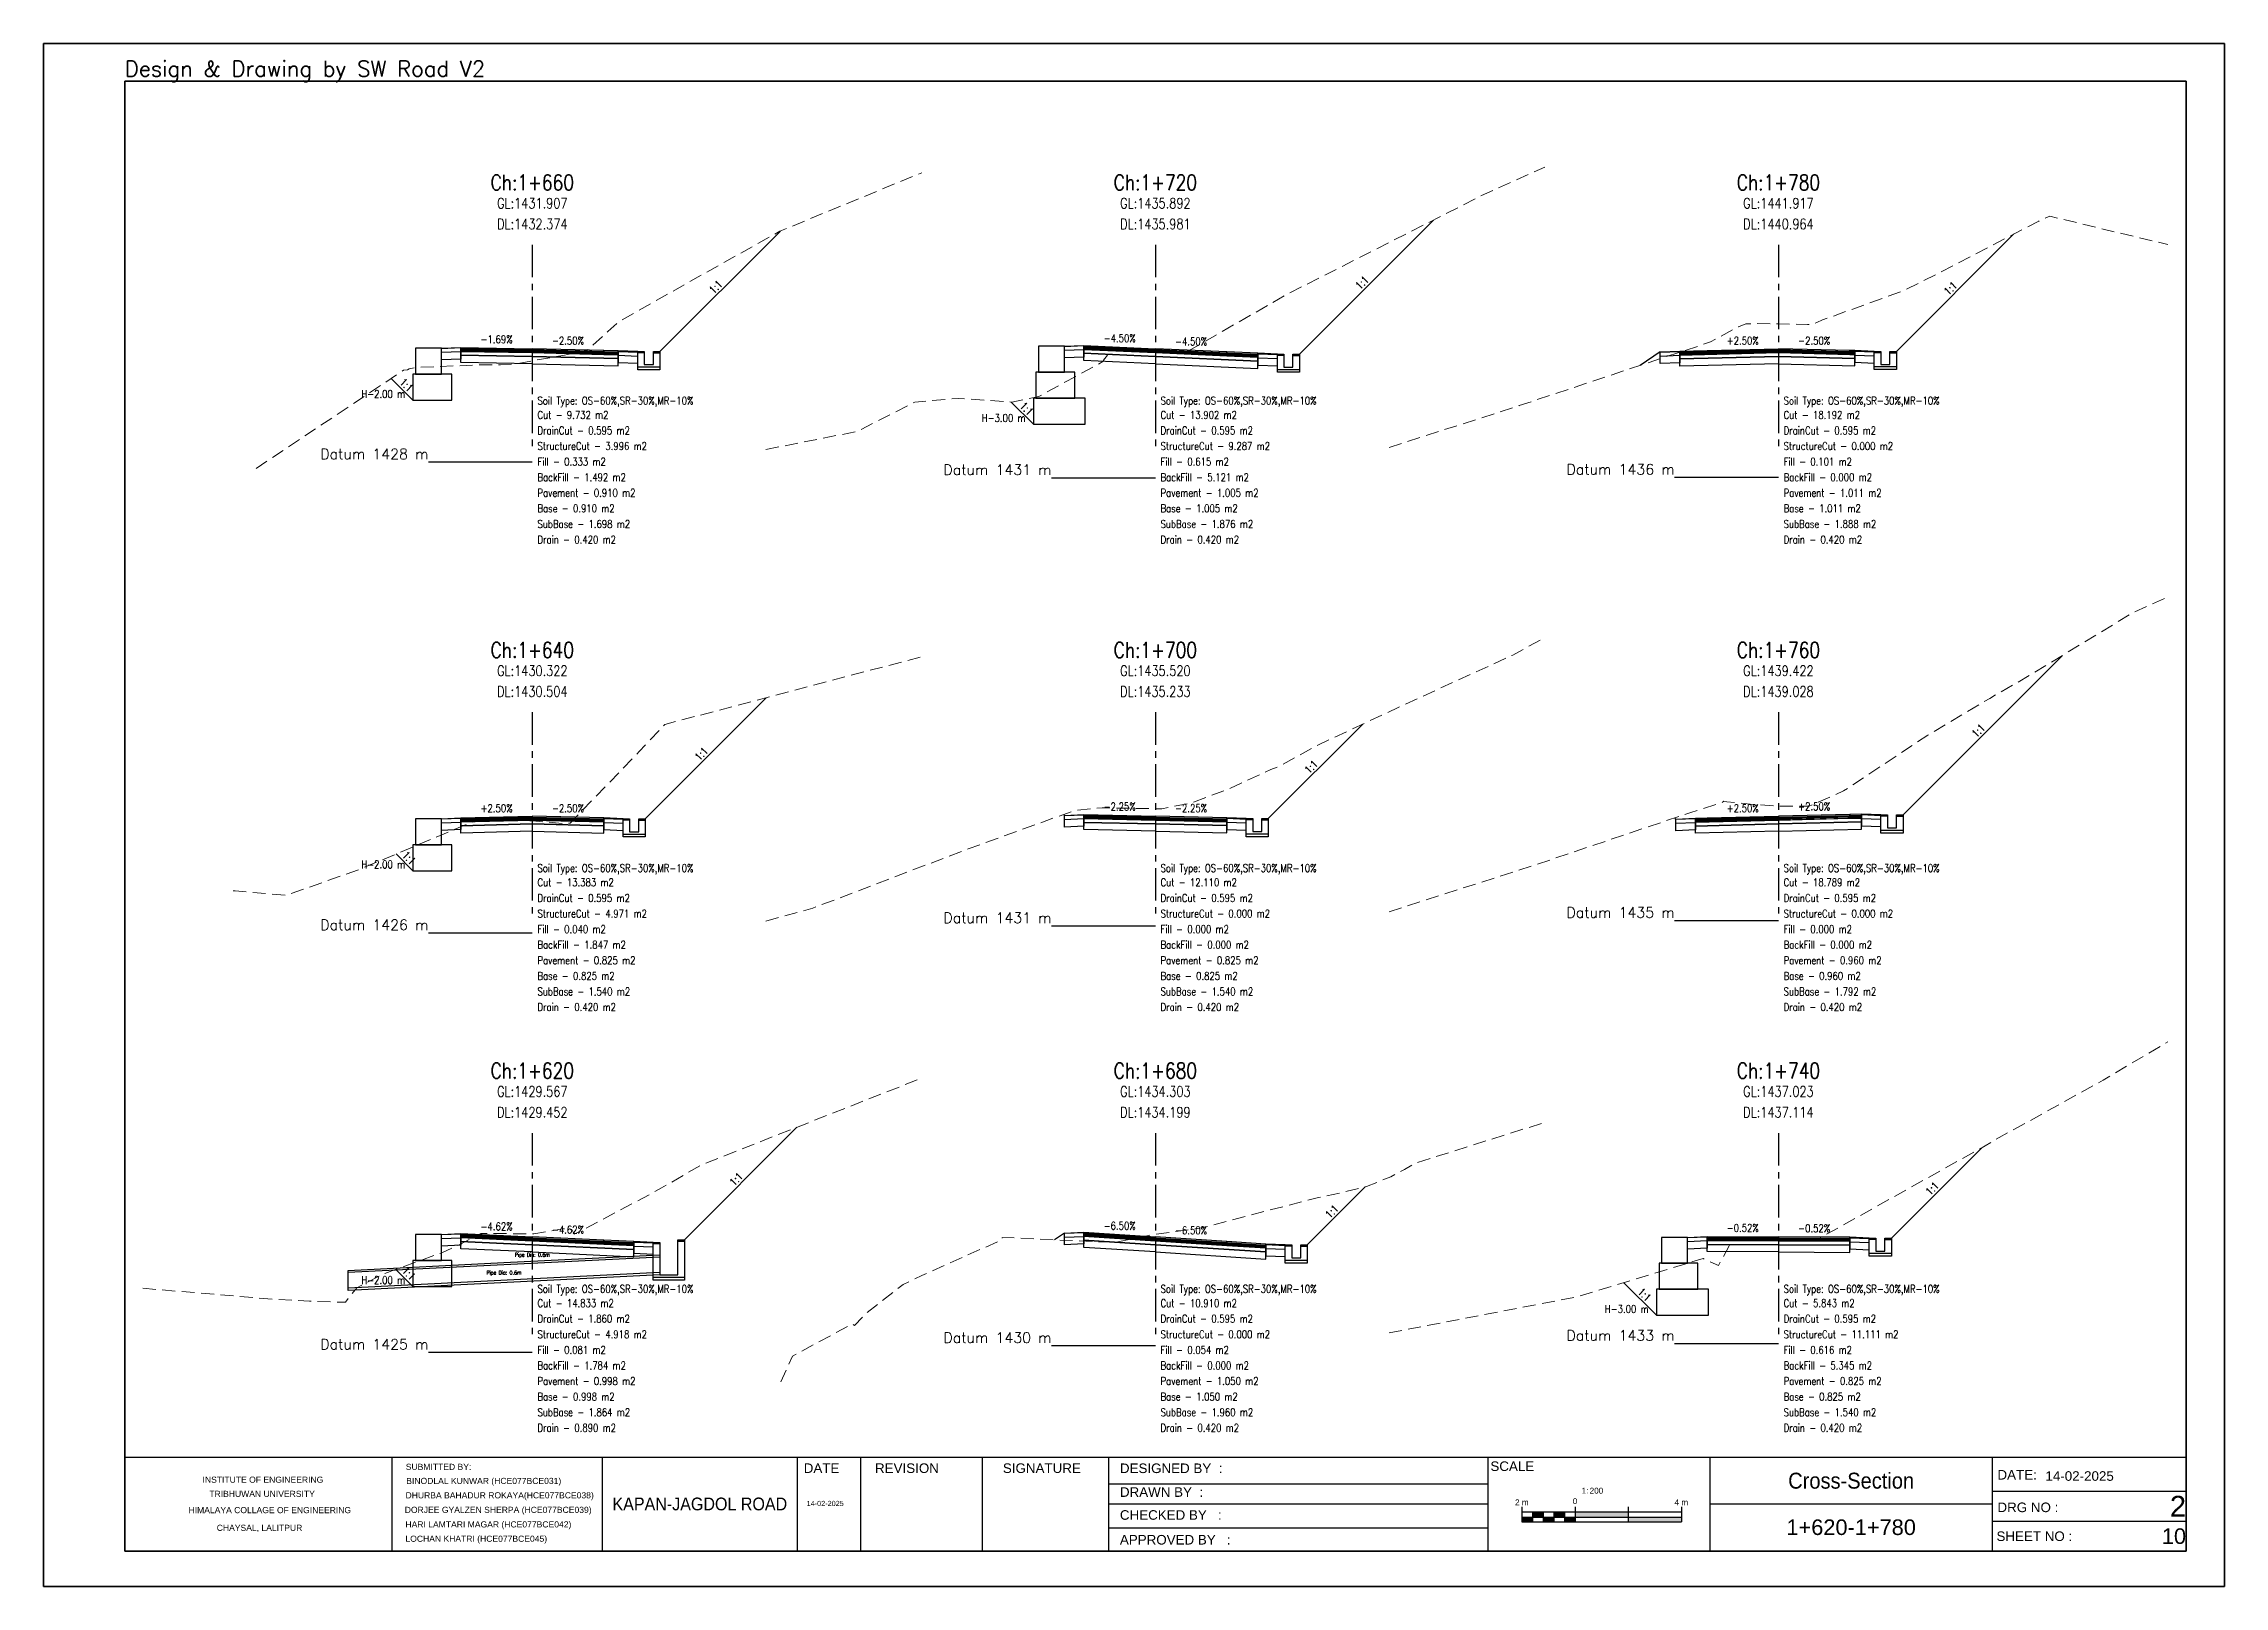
# Model space of a CAD drawing. Extents: x -19 to 1577, y -12 to 48.
# Drawn here: x 953.2 to 1037.2, y -11.7 to 47.7 of the extents above; entities that cross this region are included whole.
import ezdxf
from ezdxf.enums import TextEntityAlignment as Align

# ---------------------------------------------------------------- set-up
doc = ezdxf.new("R2010")
doc.units = 0
doc.header["$MEASUREMENT"] = 0
doc.linetypes.add('Center', pattern=[2, 1.25, -0.25, 0.25, -0.25])
doc.linetypes.add('Dashed', pattern=[0.75, 0.5, -0.25])
for name, color, linetype in [('BackFill-Area', 7, 'Continuous'), ('Base', 6, 'Continuous'), ('Base-Area', 7, 'Continuous'), ('Cut-Area', 7, 'Continuous'), ('CutFillLine', 4, 'Continuous'), ('Drain', 3, 'Continuous'), ('Drain-Area', 7, 'Continuous'), ('DrainCut-Area', 7, 'Continuous'), ('ExtraWideningLayers', 7, 'Continuous'), ('Fill-Area', 7, 'Continuous'), ('Frame', 7, 'Continuous'), ('GabionRetainingWall', 140, 'Continuous'), ('Height', 7, 'Continuous'), ('L_CF_Slope', 7, 'Continuous'), ('L_Slope', 7, 'Continuous'), ('Pavement-Area', 7, 'Continuous'), ('PavementLayers', 1, 'Continuous'), ('PipeCulvert', 6, 'Continuous'), ('R_CF_Slope', 7, 'Continuous'), ('R_Slope', 7, 'Continuous'), ('Shoulder', 2, 'Continuous'), ('Soil Type', 7, 'Continuous'), ('StructureCut-Area', 7, 'Continuous'), ('SubBase', 7, 'Continuous'), ('SubBase-Area', 7, 'Continuous')]:
    doc.layers.add(name, color=color, linetype=linetype)
for name, color, linetype, lineweight in [('CenterLine', 5, 'Center', 25), ('ChainageTxt', 7, 'Continuous', 25), ('DatumLabel', 1, 'Continuous', 25), ('DLTxt', 1, 'Continuous', 25), ('GL', 104, 'Dashed', 18), ('GLTxt', 3, 'Continuous', 25)]:
    doc.layers.add(name, color=color, linetype=linetype, lineweight=lineweight)
doc.styles.add('ARIAL', font='arial.ttf')
doc.styles.get("Standard").update_dxf_attribs({"font": 'simplex.shx'})

msp = doc.modelspace()

# ---------------------------------------------------------------- texts
msp.add_text('Design & Drawing by SW Road V2', height=0.6).set_placement((956.3, 46.3), align=Align.BOTTOM_LEFT)
at = {"layer": 'BackFill-Area', "width": 0.8}
for s, p in [('BackFill - 1.492 m2', (972.2, 31.2)), ('BackFill - 5.121 m2', (996.2, 31.2)), ('BackFill - 0.000 m2', (1020.2, 31.2)), ('BackFill - 1.847 m2', (972.2, 13.2)), ('BackFill - 0.000 m2', (996.2, 13.2)), ('BackFill - 0.000 m2', (1020.2, 13.2)), ('BackFill - 1.784 m2', (972.2, -3)), ('BackFill - 0.000 m2', (996.2, -3)), ('BackFill - 5.345 m2', (1020.2, -3))]:
    msp.add_text(s, height=0.3, dxfattribs=at).set_placement(p, align=Align.TOP_LEFT)
at = {"layer": 'Base-Area', "width": 0.8}
for s, p in [('Base - 0.910 m2', (972.2, 30)), ('Base - 1.005 m2', (996.2, 30)), ('Base - 1.011 m2', (1020.2, 30)), ('Base - 0.825 m2', (972.2, 12)), ('Base - 0.825 m2', (996.2, 12)), ('Base - 0.960 m2', (1020.2, 12)), ('Base - 0.998 m2', (972.2, -4.2)), ('Base - 1.050 m2', (996.2, -4.2)), ('Base - 0.825 m2', (1020.2, -4.2))]:
    msp.add_text(s, height=0.3, dxfattribs=at).set_placement(p, align=Align.TOP_LEFT)
at = {"layer": 'ChainageTxt', "width": 0.8}
for s, p in [('Ch:1+660', (972, 42.4)), ('Ch:1+720', (996, 42.4)), ('Ch:1+780', (1020, 42.4)), ('Ch:1+640', (972, 24.4)), ('Ch:1+700', (996, 24.4)), ('Ch:1+760', (1020, 24.4)), ('Ch:1+620', (972, 8.2)), ('Ch:1+680', (996, 8.2)), ('Ch:1+740', (1020, 8.2))]:
    msp.add_text(s, height=0.6, dxfattribs=at).set_placement(p, align=Align.MIDDLE_CENTER)
at = {"layer": 'Cut-Area', "width": 0.8}
for s, p in [('Cut - 9.732 m2', (972.2, 33.6)), ('Cut - 13.902 m2', (996.2, 33.6)), ('Cut - 18.192 m2', (1020.2, 33.6)), ('Cut - 13.383 m2', (972.2, 15.6)), ('Cut - 12.110 m2', (996.2, 15.6)), ('Cut - 18.789 m2', (1020.2, 15.6)), ('Cut - 14.833 m2', (972.2, -0.6)), ('Cut - 10.910 m2', (996.2, -0.6)), ('Cut - 5.843 m2', (1020.2, -0.6))]:
    msp.add_text(s, height=0.3, dxfattribs=at).set_placement(p, align=Align.TOP_LEFT)
at = {"layer": 'DatumLabel'}
for s, p in [('Datum 1428 m', (968, 31.626)), ('Datum 1431 m', (992, 31.019)), ('Datum 1436 m', (1016, 31.036)), ('Datum 1431 m', (992, 13.767)), ('Datum 1435 m', (1016, 13.972)), ('Datum 1426 m', (968, 13.496)), ('Datum 1425 m', (968, -2.652)), ('Datum 1430 m', (992, -2.399)), ('Datum 1433 m', (1016, -2.314))]:
    msp.add_text(s, height=0.4, dxfattribs=at).set_placement(p, align=Align.BOTTOM_RIGHT)
at = {"layer": 'DLTxt', "width": 0.8}
for s, p in [('DL:1432.374', (972, 40.8)), ('DL:1435.981', (996, 40.8)), ('DL:1440.964', (1020, 40.8)), ('DL:1430.504', (972, 22.8)), ('DL:1435.233', (996, 22.8)), ('DL:1439.028', (1020, 22.8)), ('DL:1429.452', (972, 6.6)), ('DL:1434.199', (996, 6.6)), ('DL:1437.114', (1020, 6.6))]:
    msp.add_text(s, height=0.4, dxfattribs=at).set_placement(p, align=Align.MIDDLE_CENTER)
at = {"layer": 'Drain-Area', "width": 0.8}
for s, p in [('Drain - 0.420 m2', (972.2, 28.8)), ('Drain - 0.420 m2', (996.2, 28.8)), ('Drain - 0.420 m2', (1020.2, 28.8)), ('Drain - 0.420 m2', (972.2, 10.8)), ('Drain - 0.420 m2', (996.2, 10.8)), ('Drain - 0.420 m2', (1020.2, 10.8)), ('Drain - 0.890 m2', (972.2, -5.4)), ('Drain - 0.420 m2', (996.2, -5.4)), ('Drain - 0.420 m2', (1020.2, -5.4))]:
    msp.add_text(s, height=0.3, dxfattribs=at).set_placement(p, align=Align.TOP_LEFT)
at = {"layer": 'DrainCut-Area', "width": 0.8}
for s, p in [('DrainCut - 0.595 m2', (972.2, 33)), ('DrainCut - 0.595 m2', (996.2, 33)), ('DrainCut - 0.595 m2', (1020.2, 33)), ('DrainCut - 0.595 m2', (972.2, 15)), ('DrainCut - 0.595 m2', (996.2, 15)), ('DrainCut - 0.595 m2', (1020.2, 15)), ('DrainCut - 1.860 m2', (972.2, -1.2)), ('DrainCut - 0.595 m2', (996.2, -1.2)), ('DrainCut - 0.595 m2', (1020.2, -1.2))]:
    msp.add_text(s, height=0.3, dxfattribs=at).set_placement(p, align=Align.TOP_LEFT)
at = {"layer": 'Fill-Area', "width": 0.8}
for s, p in [('Fill - 0.333 m2', (972.2, 31.8)), ('Fill - 0.615 m2', (996.2, 31.8)), ('Fill - 0.101 m2', (1020.2, 31.8)), ('Fill - 0.040 m2', (972.2, 13.8)), ('Fill - 0.000 m2', (996.2, 13.8)), ('Fill - 0.000 m2', (1020.2, 13.8)), ('Fill - 0.081 m2', (972.2, -2.4)), ('Fill - 0.054 m2', (996.2, -2.4)), ('Fill - 0.616 m2', (1020.2, -2.4))]:
    msp.add_text(s, height=0.3, dxfattribs=at).set_placement(p, align=Align.TOP_LEFT)
at = {"layer": 'GLTxt', "width": 0.8}
for s, p in [('GL:1431.907', (972, 41.6)), ('GL:1435.892', (996, 41.6)), ('GL:1441.917', (1020, 41.6)), ('GL:1430.322', (972, 23.6)), ('GL:1435.520', (996, 23.6)), ('GL:1439.422', (1020, 23.6)), ('GL:1429.567', (972, 7.4)), ('GL:1434.303', (996, 7.4)), ('GL:1437.023', (1020, 7.4))]:
    msp.add_text(s, height=0.4, dxfattribs=at).set_placement(p, align=Align.MIDDLE_CENTER)
at = {"layer": 'Height', "width": 0.8}
for s, p in [('H-2.00 m', (967.1, 34.017)), ('H-3.00 m', (991, 33.094)), ('H-2.00 m', (967.1, 15.901)), ('H-2.00 m', (967.1, -0.103)), ('H-3.00 m', (1015, -1.216))]:
    msp.add_text(s, height=0.3, dxfattribs=at).set_placement(p, align=Align.BOTTOM_RIGHT)
at = {"layer": 'L_CF_Slope', "width": 0.8}
for p in [(966.982, 34.435), (990.873, 33.52), (967.078, 16.224), (967.073, 0.224), (1014.673, -0.589)]:
    msp.add_text('1:1', height=0.3, rotation=315, dxfattribs=at).set_placement(p, align=Align.BOTTOM_CENTER)
at = {"layer": 'L_Slope', "width": 0.8}
for s, p in [('-1.69%', (970.625, 36.123)), ('-4.50%', (994.625, 36.162)), ('+2.50%', (1018.625, 36.066)), ('-2.25%', (994.625, 18.131)), ('+2.50%', (970.625, 18.066)), ('+2.50%', (1018.625, 18.066)), ('-4.62%', (970.625, 1.963)), ('-6.50%', (994.625, 1.989)), ('-0.52%', (1018.625, 1.907))]:
    msp.add_text(s, height=0.3, dxfattribs=at).set_placement(p, align=Align.BOTTOM_CENTER)
at = {"layer": 'Pavement-Area', "width": 0.8}
for s, p in [('Pavement - 0.910 m2', (972.2, 30.6)), ('Pavement - 1.005 m2', (996.2, 30.6)), ('Pavement - 1.011 m2', (1020.2, 30.6)), ('Pavement - 0.825 m2', (972.2, 12.6)), ('Pavement - 0.825 m2', (996.2, 12.6)), ('Pavement - 0.960 m2', (1020.2, 12.6)), ('Pavement - 0.998 m2', (972.2, -3.6)), ('Pavement - 1.050 m2', (996.2, -3.6)), ('Pavement - 0.825 m2', (1020.2, -3.6))]:
    msp.add_text(s, height=0.3, dxfattribs=at).set_placement(p, align=Align.TOP_LEFT)
at = {"layer": 'PipeCulvert', "width": 0.8}
for p in [(972, 1.115), (970.907, 0.425)]:
    msp.add_text('Pipe Dia: 0.6m', height=0.15, dxfattribs=at).set_placement(p, align=Align.MIDDLE_CENTER)
at = {"layer": 'R_CF_Slope', "width": 0.8}
for p in [(1004.131, 38.373), (979.234, 38.207), (1026.797, 38.151), (1027.87, 21.12), (978.68, 20.231), (1002.169, 19.727), (980.022, 3.855), (1026.09, 3.496), (1002.967, 2.611)]:
    msp.add_text('1:1', height=0.3, rotation=45, dxfattribs=at).set_placement(p, align=Align.BOTTOM_CENTER)
at = {"layer": 'R_Slope', "width": 0.8}
for s, p in [('-2.50%', (973.375, 36.066)), ('-4.50%', (997.375, 36.038)), ('-2.50%', (1021.375, 36.066)), ('+2.50%', (1021.375, 18.134)), ('-2.50%', (973.375, 18.066)), ('-2.25%', (997.375, 18.069)), ('-4.62%', (973.375, 1.837)), ('-6.50%', (997.375, 1.811)), ('-0.52%', (1021.375, 1.893))]:
    msp.add_text(s, height=0.3, dxfattribs=at).set_placement(p, align=Align.BOTTOM_CENTER)
at = {"layer": 'Soil Type', "width": 0.8}
for p in [(972.2, 34), (996.2, 34), (1020.2, 34), (972.2, 16), (996.2, 16), (1020.2, 16), (972.2, -0.2), (996.2, -0.2), (1020.2, -0.2)]:
    msp.add_text('Soil Type: OS-60%,SR-30%,MR-10%', height=0.3, dxfattribs=at).set_placement(p, align=Align.MIDDLE_LEFT)
at = {"layer": 'StructureCut-Area', "width": 0.8}
for s, p in [('StructureCut - 3.996 m2', (972.2, 32.4)), ('StructureCut - 9.287 m2', (996.2, 32.4)), ('StructureCut - 0.000 m2', (1020.2, 32.4)), ('StructureCut - 4.971 m2', (972.2, 14.4)), ('StructureCut - 0.000 m2', (996.2, 14.4)), ('StructureCut - 0.000 m2', (1020.2, 14.4)), ('StructureCut - 4.918 m2', (972.2, -1.8)), ('StructureCut - 0.000 m2', (996.2, -1.8)), ('StructureCut - 11.111 m2', (1020.2, -1.8))]:
    msp.add_text(s, height=0.3, dxfattribs=at).set_placement(p, align=Align.TOP_LEFT)
at = {"layer": 'SubBase-Area', "width": 0.8}
for s, p in [('SubBase - 1.698 m2', (972.2, 29.4)), ('SubBase - 1.876 m2', (996.2, 29.4)), ('SubBase - 1.888 m2', (1020.2, 29.4)), ('SubBase - 1.540 m2', (972.2, 11.4)), ('SubBase - 1.540 m2', (996.2, 11.4)), ('SubBase - 1.792 m2', (1020.2, 11.4)), ('SubBase - 1.864 m2', (972.2, -4.8)), ('SubBase - 1.960 m2', (996.2, -4.8)), ('SubBase - 1.540 m2', (1020.2, -4.8))]:
    msp.add_text(s, height=0.3, dxfattribs=at).set_placement(p, align=Align.TOP_LEFT)

# ---------------------------------------------------------------- blocks, each defined once
blk = doc.blocks.new('SheetA3-1')
at = {"layer": 'Frame', "color": 6, "linetype": 'Continuous', "lineweight": 35}
for p, q in [((397, 0), (0, 0)), ((0, 0), (0, -283)), ((397, -283), (397, 0)), ((0, -283), (397, -283))]:
    blk.add_line(p, q, dxfattribs=at)
at = {"layer": 'Frame', "linetype": 'Continuous', "lineweight": 30}
for p, q in [((397, -264.94), (0, -264.94)), ((51.51, -282.86), (51.51, -264.94)), ((91.94, -264.94), (91.94, -282.86)), ((129.6, -282.86), (129.6, -264.94)), ((141.75, -282.86), (141.75, -264.94)), ((165.2, -282.86), (165.2, -264.94)), ((189.51, -282.86), (189.51, -264.94)), ((262.53, -264.94), (262.53, -282.86)), ((305.32, -282.86), (305.32, -264.94)), ((359.69, -264.94), (359.69, -282.86)), ((189.51, -270.06), (262.53, -270.06)), ((359.69, -271.47), (397, -271.47)), ((189.51, -273.9), (262.53, -273.9)), ((305.32, -273.9), (359.69, -273.9)), ((189.51, -278.48), (262.53, -278.48)), ((359.69, -277.21), (397, -277.21))]:
    blk.add_line(p, q, dxfattribs=at)
at = {"layer": 'Frame', "color": 7, "linetype": 'Continuous'}
for p, q in [((269.08, -274.49), (269.08, -277.35)), ((299.8, -275.51), (269.08, -275.51)), ((269.08, -276.43), (299.8, -276.43)), ((271.13, -275.51), (271.13, -277.35)), ((273.18, -275.51), (273.18, -277.35)), ((275.23, -275.51), (275.23, -277.35)), ((277.28, -275.51), (277.28, -277.35)), ((279.32, -274.49), (279.32, -277.35)), ((289.56, -274.49), (289.56, -277.35)), ((299.8, -274.49), (299.8, -277.35)), ((269.08, -277.35), (299.8, -277.35))]:
    blk.add_line(p, q, dxfattribs=at)
at = {"layer": 'Frame', "color": 6, "linetype": 'Continuous', "lineweight": 35}
blk.add_lwpolyline([(-15.62, -289.77), (404.38, -289.77), (404.38, 7.23), (-15.62, 7.23)], close=True, dxfattribs=at)
at = {"layer": 'Frame', "color": 7, "linetype": 'Continuous'}
for points in [[(269.08, -276.43), (269.08, -277.35), (271.13, -276.43), (271.13, -277.35)], [(271.13, -275.51), (271.13, -276.43), (273.18, -275.51), (273.18, -276.43)], [(273.18, -276.43), (273.18, -277.35), (275.23, -276.43), (275.23, -277.35)], [(275.23, -276.43), (275.23, -275.51), (277.28, -276.43), (277.28, -275.51)], [(277.28, -276.43), (277.28, -277.35), (279.32, -276.43), (279.32, -277.35)], [(279.32, -276.43), (279.32, -275.51), (289.56, -276.43), (289.56, -275.51)], [(289.56, -276.43), (289.56, -277.35), (299.8, -276.43), (299.8, -277.35)]]:
    blk.add_solid(points, dxfattribs=at)
at = {"color": 1, "style": 'ARIAL'}
for tag, height, p in [('DWGNUM', 4, (397, -274.34)), ('SHEETNUM', 3, (397, -280.11))]:
    blk.add_attdef(tag, text='', height=height, dxfattribs=at).set_placement(p, align=Align.MIDDLE_RIGHT)
at = {"style": 'ARIAL'}
blk.add_attdef('CHRANGE', text='', height=3, dxfattribs=at).set_placement((332.51, -278.38), align=Align.MIDDLE_CENTER)
at = {"layer": 'Frame', "linetype": 'Continuous', "style": 'ARIAL'}
for s, height, p in [('INSTITUTE OF ENGINEERING', 1.1795, (26.62, -269.82)), ('SCALE ', 1.843, (267.6, -267.56))]:
    blk.add_text(s, height=height, dxfattribs=at).set_placement(p, align=Align.CENTER)
for s, height, p in [('SUBMITTED BY:', 1.1795, (54.13, -267.35)), ('DATE', 1.843, (130.78, -267.94)), ('REVISION', 1.843, (144.51, -267.94)), ('SIGNATURE', 1.843, (169.13, -267.94)), ('DESIGNED BY  :', 1.8429, (191.67, -267.96)), ('DHURBA BAHADUR ROKAYA(HCE077BCE038)', 1.1795, (54.09, -272.83)), ('BINODLAL KUNWAR (HCE077BCE031)', 1.1795, (54.23, -270.06)), ('DRAWN BY  :', 1.8429, (191.67, -272.54)), ('DORJEE GYALZEN SHERPA (HCE077BCE039)', 1.1795, (53.94, -275.63)), ('HARI LAMTARI MAGAR (HCE077BCE042)', 1.1795, (54.07, -278.43)), ('14-02-2025', 1, (131.34, -274.31)), ('CHECKED BY   :', 1.8429, (191.67, -276.95)), ('LOCHAN KHATRI (HCE077BCE045)', 1.1795, (54.07, -281.19)), ('APPROVED BY   :', 1.8429, (191.67, -281.72))]:
    blk.add_text(s, height=height, dxfattribs=at).set_placement(p)
at = {"layer": 'Frame', "color": 7, "linetype": 'Continuous', "style": 'ARIAL'}
for s, height, p in [('DATE:', 1.843, (360.68, -269.21)), ('14-02-2025', 1.843, (369.92, -269.45)), ('DRG NO : ', 1.843, (360.68, -275.48)), ('SHEET NO : ', 1.8429, (360.49, -281.04))]:
    blk.add_text(s, height=height, dxfattribs=at).set_placement(p)
at = {"layer": 'Frame', "linetype": 'Continuous', "style": 'ARIAL'}
for s, p in [('TRIBHUWAN UNIVERSITY', (26.46, -271.96)), ('HIMALAYA COLLAGE OF ENGINEERING', (27.95, -275.09)), ('CHAYSAL, LALITPUR', (25.97, -278.6))]:
    blk.add_text(s, height=1.1795, dxfattribs=at).set_placement(p, align=Align.MIDDLE)
at = {"layer": 'Frame', "color": 7, "linetype": 'Continuous', "style": 'ARIAL'}
for s, height, p in [('0', 1.13, (279.32, -273.93)), ('1: ', 1.126, (281.48, -271.89))]:
    blk.add_text(s, height=height, dxfattribs=at).set_placement(p, align=Align.CENTER)
at = {"layer": 'Frame', "linetype": 'Continuous', "lineweight": 30, "style": 'ARIAL', "width": 0.9}
for tag, height, p in [('DWGNAME', 3.07, (332.51, -269.42)), ('KAPAN-JAGDOLROAD', 2.46, (110.77, -273.9))]:
    blk.add_attdef(tag, text='', height=height, dxfattribs=at).set_placement(p, align=Align.MIDDLE_CENTER)
at = {"layer": 'Frame', "color": 7, "linetype": 'Continuous', "style": 'ARIAL'}
blk.add_attdef('HSCALE', (282.14, -271.91), '', height=1.13, dxfattribs=at)
for tag, p in [('V1', (269.08, -274.49)), ('V2', (299.8, -274.49))]:
    blk.add_attdef(tag, text='', height=1.13, dxfattribs=at).set_placement(p, align=Align.BOTTOM_CENTER)

# ---------------------------------------------------------------- linework, layer by layer
at = {"layer": 'Base'}
for points in [[(972, 35.85), (972, 35.7), (969.25, 35.747), (969.25, 35.747), (969.25, 35.897), (972, 35.85)], [(972, 35.85), (972, 35.7), (975.314, 35.617), (975.314, 35.617), (975.314, 35.767), (972, 35.85)], [(996, 35.85), (996, 35.7), (993.25, 35.824), (993.25, 35.824), (993.25, 35.974), (996, 35.85)], [(996, 35.85), (996, 35.7), (999.95, 35.522), (999.95, 35.522), (999.95, 35.672), (996, 35.85)], [(1020, 35.85), (1020, 35.7), (1016.2, 35.605), (1016.2, 35.605), (1016.2, 35.755), (1020, 35.85)], [(1020, 35.85), (1020, 35.7), (1022.943, 35.626), (1022.943, 35.626), (1022.943, 35.776), (1020, 35.85)], [(972, 17.85), (972, 17.7), (969.25, 17.631), (969.25, 17.631), (969.25, 17.781), (972, 17.85)], [(972, 17.85), (972, 17.7), (974.75, 17.631), (974.75, 17.631), (974.75, 17.781), (972, 17.85)], [(996, 17.85), (996, 17.7), (993.25, 17.762), (993.25, 17.762), (993.25, 17.912), (996, 17.85)], [(996, 17.85), (996, 17.7), (998.75, 17.638), (998.75, 17.638), (998.75, 17.788), (996, 17.85)], [(1020, 17.85), (1020, 17.7), (1016.8, 17.62), (1016.8, 17.62), (1016.8, 17.77), (1020, 17.85)], [(1020, 17.85), (1020, 17.7), (1023.2, 17.78), (1023.2, 17.78), (1023.2, 17.93), (1020, 17.85)], [(972, 1.65), (972, 1.5), (969.25, 1.627), (969.25, 1.627), (969.25, 1.777), (972, 1.65)], [(996, 1.65), (996, 1.5), (993.25, 1.679), (993.25, 1.679), (993.25, 1.829), (996, 1.65)], [(972, 1.65), (972, 1.5), (975.907, 1.32), (975.907, 1.32), (975.907, 1.47), (972, 1.65)], [(996, 1.65), (996, 1.5), (1000.25, 1.224), (1000.25, 1.224), (1000.25, 1.374), (996, 1.65)], [(1020, 1.65), (1020, 1.5), (1017.25, 1.514), (1017.25, 1.514), (1017.25, 1.664), (1020, 1.65)], [(1020, 1.65), (1020, 1.5), (1022.75, 1.486), (1022.75, 1.486), (1022.75, 1.636), (1020, 1.65)]]:
    msp.add_lwpolyline(points, dxfattribs=at)
at = {"layer": 'CenterLine'}
for p, q in [((972, 40), (972, 32)), ((996, 40), (996, 32)), ((1020, 40), (1020, 32)), ((972, 22), (972, 14)), ((996, 22), (996, 14)), ((1020, 22), (1020, 14)), ((972, 5.8), (972, -2.2)), ((996, 5.8), (996, -2.2)), ((1020, 5.8), (1020, -2.2))]:
    msp.add_line(p, q, dxfattribs=at)
at = {"layer": 'CutFillLine'}
for points in [[(976.914, 35.887), (981.555, 40.528)], [(1001.55, 35.792), (1006.712, 40.954)], [(1024.543, 35.896), (1029.052, 40.405)], [(1015.45, 35.875), (1014.672, 35.356)], [(967.4, 34.017), (966.564, 34.853)], [(991.3, 33.094), (990.447, 33.947)], [(1024.8, 18.05), (1030.939, 24.189)], [(976.35, 17.901), (981.01, 22.562)], [(1000.35, 17.908), (1003.987, 21.545)], [(992.5, 18.032), (992.466, 18.066)], [(1016.05, 17.89), (1016.005, 17.935)], [(967.4, 15.901), (966.755, 16.546)], [(977.857, 1.69), (982.187, 6.021)], [(1024.35, 1.756), (1027.83, 5.236)], [(1001.85, 1.494), (1004.084, 3.728)], [(992.5, 1.949), (992.11, 1.689)], [(967.4, -0.103), (966.746, 0.551)], [(1015.3, -1.216), (1014.046, 0.038)]]:
    msp.add_lwpolyline(points, dxfattribs=at)
at = {"layer": 'DatumLabel'}
for p, q in [((972, 31.626), (968, 31.626)), ((996, 31.019), (992, 31.019)), ((1020, 31.036), (1016, 31.036)), ((972, 13.496), (968, 13.496)), ((996, 13.767), (992, 13.767)), ((1020, 13.972), (1016, 13.972)), ((996, -2.399), (992, -2.399)), ((1020, -2.314), (1016, -2.314)), ((972, -2.652), (968, -2.652))]:
    msp.add_line(p, q, dxfattribs=at)
at = {"layer": 'Drain'}
for points in [[(976.064, 35.887), (976.314, 35.887), (976.314, 35.837), (976.314, 35.387), (976.664, 35.387), (976.664, 35.837), (976.664, 35.887), (976.914, 35.887), (976.914, 35.837), (976.914, 35.387), (976.914, 35.287), (976.914, 35.187), (976.064, 35.187), (976.064, 35.287), (976.064, 35.387), (976.064, 35.837), (976.064, 35.887)], [(976.314, 35.837), (976.064, 35.837)], [(976.914, 35.287), (976.064, 35.287)], [(976.664, 35.837), (976.914, 35.837)], [(1000.7, 35.792), (1000.95, 35.792), (1000.95, 35.742), (1000.95, 35.292), (1001.3, 35.292), (1001.3, 35.742), (1001.3, 35.792), (1001.55, 35.792), (1001.55, 35.742), (1001.55, 35.292), (1001.55, 35.192), (1001.55, 35.092), (1000.7, 35.092), (1000.7, 35.192), (1000.7, 35.292), (1000.7, 35.742), (1000.7, 35.792)], [(1000.95, 35.742), (1000.7, 35.742)], [(1001.3, 35.742), (1001.55, 35.742)], [(1023.693, 35.896), (1023.943, 35.896), (1023.943, 35.846), (1023.943, 35.396), (1024.293, 35.396), (1024.293, 35.846), (1024.293, 35.896), (1024.543, 35.896), (1024.543, 35.846), (1024.543, 35.396), (1024.543, 35.296), (1024.543, 35.196), (1023.693, 35.196), (1023.693, 35.296), (1023.693, 35.396), (1023.693, 35.846), (1023.693, 35.896)], [(1023.943, 35.846), (1023.693, 35.846)], [(1024.543, 35.296), (1023.693, 35.296)], [(1024.293, 35.846), (1024.543, 35.846)], [(1001.55, 35.192), (1000.7, 35.192)], [(975.5, 17.901), (975.75, 17.901), (975.75, 17.851), (975.75, 17.401), (976.1, 17.401), (976.1, 17.851), (976.1, 17.901), (976.35, 17.901), (976.35, 17.851), (976.35, 17.401), (976.35, 17.301), (976.35, 17.201), (975.5, 17.201), (975.5, 17.301), (975.5, 17.401), (975.5, 17.851), (975.5, 17.901)], [(975.75, 17.851), (975.5, 17.851)], [(976.1, 17.851), (976.35, 17.851)], [(999.5, 17.908), (999.75, 17.908), (999.75, 17.858), (999.75, 17.408), (1000.1, 17.408), (1000.1, 17.858), (1000.1, 17.908), (1000.35, 17.908), (1000.35, 17.858), (1000.35, 17.408), (1000.35, 17.308), (1000.35, 17.208), (999.5, 17.208), (999.5, 17.308), (999.5, 17.408), (999.5, 17.858), (999.5, 17.908)], [(999.75, 17.858), (999.5, 17.858)], [(1000.1, 17.858), (1000.35, 17.858)], [(1023.95, 18.05), (1024.2, 18.05), (1024.2, 18), (1024.2, 17.55), (1024.55, 17.55), (1024.55, 18), (1024.55, 18.05), (1024.8, 18.05), (1024.8, 18), (1024.8, 17.55), (1024.8, 17.45), (1024.8, 17.35), (1023.95, 17.35), (1023.95, 17.45), (1023.95, 17.55), (1023.95, 18), (1023.95, 18.05)], [(1024.2, 18), (1023.95, 18)], [(1024.55, 18), (1024.8, 18)], [(976.35, 17.301), (975.5, 17.301)], [(1000.35, 17.308), (999.5, 17.308)], [(1024.8, 17.45), (1023.95, 17.45)], [(976.657, 1.59), (976.907, 1.59), (976.907, 1.54), (976.907, 0.34), (977.607, 0.34), (977.607, 1.64), (977.607, 1.69), (977.857, 1.69), (977.857, 1.64), (977.857, 0.34), (977.857, 0.24), (977.857, 0.14), (976.657, 0.14), (976.657, 0.24), (976.657, 0.34), (976.657, 1.54), (976.657, 1.59)], [(1023.5, 1.756), (1023.75, 1.756), (1023.75, 1.706), (1023.75, 1.256), (1024.1, 1.256), (1024.1, 1.706), (1024.1, 1.756), (1024.35, 1.756), (1024.35, 1.706), (1024.35, 1.256), (1024.35, 1.156), (1024.35, 1.056), (1023.5, 1.056), (1023.5, 1.156), (1023.5, 1.256), (1023.5, 1.706), (1023.5, 1.756)], [(1023.75, 1.706), (1023.5, 1.706)], [(1024.1, 1.706), (1024.35, 1.706)], [(976.907, 1.54), (976.657, 1.54)], [(977.607, 1.64), (977.857, 1.64)], [(1001, 1.494), (1001.25, 1.494), (1001.25, 1.444), (1001.25, 0.994), (1001.6, 0.994), (1001.6, 1.444), (1001.6, 1.494), (1001.85, 1.494), (1001.85, 1.444), (1001.85, 0.994), (1001.85, 0.894), (1001.85, 0.794), (1001, 0.794), (1001, 0.894), (1001, 0.994), (1001, 1.444), (1001, 1.494)], [(1001.25, 1.444), (1001, 1.444)], [(1001.85, 0.894), (1001, 0.894)], [(1001.6, 1.444), (1001.85, 1.444)], [(1024.35, 1.156), (1023.5, 1.156)], [(977.857, 0.24), (976.657, 0.24)]]:
    msp.add_lwpolyline(points, dxfattribs=at)
at = {"layer": 'ExtraWideningLayers'}
for points in [[(974.75, 35.931), (974.75, 35.881), (975.314, 35.867), (975.314, 35.867), (975.314, 35.917), (974.75, 35.931)], [(974.75, 35.881), (974.75, 35.831), (975.314, 35.817), (975.314, 35.817), (975.314, 35.867), (974.75, 35.881)], [(974.75, 35.831), (974.75, 35.781), (975.314, 35.767), (975.314, 35.767), (975.314, 35.817), (974.75, 35.831)], [(998.75, 35.876), (998.75, 35.826), (999.95, 35.772), (999.95, 35.772), (999.95, 35.822), (998.75, 35.876)], [(998.75, 35.826), (998.75, 35.776), (999.95, 35.722), (999.95, 35.722), (999.95, 35.772), (998.75, 35.826)], [(998.75, 35.776), (998.75, 35.726), (999.95, 35.672), (999.95, 35.672), (999.95, 35.722), (998.75, 35.776)], [(1017.25, 35.931), (1017.25, 35.881), (1016.2, 35.855), (1016.2, 35.855), (1016.2, 35.905), (1017.25, 35.931)], [(1017.25, 35.881), (1017.25, 35.831), (1016.2, 35.805), (1016.2, 35.805), (1016.2, 35.855), (1017.25, 35.881)], [(1017.25, 35.831), (1017.25, 35.781), (1016.2, 35.755), (1016.2, 35.755), (1016.2, 35.805), (1017.25, 35.831)], [(1022.75, 35.931), (1022.75, 35.881), (1022.943, 35.876), (1022.943, 35.876), (1022.943, 35.926), (1022.75, 35.931)], [(1022.75, 35.881), (1022.75, 35.831), (1022.943, 35.826), (1022.943, 35.826), (1022.943, 35.876), (1022.75, 35.881)], [(1022.75, 35.831), (1022.75, 35.781), (1022.943, 35.776), (1022.943, 35.776), (1022.943, 35.826), (1022.75, 35.831)], [(1017.25, 17.931), (1017.25, 17.881), (1016.8, 17.87), (1016.8, 17.87), (1016.8, 17.92), (1017.25, 17.931)], [(1017.25, 17.881), (1017.25, 17.831), (1016.8, 17.82), (1016.8, 17.82), (1016.8, 17.87), (1017.25, 17.881)], [(1017.25, 17.831), (1017.25, 17.781), (1016.8, 17.77), (1016.8, 17.77), (1016.8, 17.82), (1017.25, 17.831)], [(1022.75, 18.069), (1022.75, 18.019), (1023.2, 18.03), (1023.2, 18.03), (1023.2, 18.08), (1022.75, 18.069)], [(1022.75, 18.019), (1022.75, 17.969), (1023.2, 17.98), (1023.2, 17.98), (1023.2, 18.03), (1022.75, 18.019)], [(1022.75, 17.969), (1022.75, 17.919), (1023.2, 17.93), (1023.2, 17.93), (1023.2, 17.98), (1022.75, 17.969)], [(974.75, 1.673), (974.75, 1.623), (975.907, 1.57), (975.907, 1.57), (975.907, 1.62), (974.75, 1.673)], [(974.75, 1.623), (974.75, 1.573), (975.907, 1.52), (975.907, 1.52), (975.907, 1.57), (974.75, 1.623)], [(974.75, 1.573), (974.75, 1.523), (975.907, 1.47), (975.907, 1.47), (975.907, 1.52), (974.75, 1.573)], [(998.75, 1.621), (998.75, 1.571), (1000.25, 1.474), (1000.25, 1.474), (1000.25, 1.524), (998.75, 1.621)], [(998.75, 1.571), (998.75, 1.521), (1000.25, 1.424), (1000.25, 1.424), (1000.25, 1.474), (998.75, 1.571)], [(998.75, 1.521), (998.75, 1.471), (1000.25, 1.374), (1000.25, 1.374), (1000.25, 1.424), (998.75, 1.521)]]:
    msp.add_lwpolyline(points, dxfattribs=at)
at = {"layer": 'GabionRetainingWall'}
for points in [[(968.5, 36.017), (967.5, 36.017), (967.5, 35.017), (968.5, 35.017), (968.5, 36.017)], [(992.5, 36.094), (991.5, 36.094), (991.5, 35.094), (992.5, 35.094), (992.5, 36.094)], [(968.9, 35.017), (967.4, 35.017), (967.4, 34.017), (968.9, 34.017), (968.9, 35.017)], [(992.9, 35.094), (991.4, 35.094), (991.4, 34.094), (992.9, 34.094), (992.9, 35.094)], [(993.3, 34.094), (991.3, 34.094), (991.3, 33.094), (993.3, 33.094), (993.3, 34.094)], [(968.5, 17.901), (967.5, 17.901), (967.5, 16.901), (968.5, 16.901), (968.5, 17.901)], [(968.9, 16.901), (967.4, 16.901), (967.4, 15.901), (968.9, 15.901), (968.9, 16.901)], [(968.5, 1.897), (967.5, 1.897), (967.5, 0.897), (968.5, 0.897), (968.5, 1.897)], [(1016.5, 1.784), (1015.5, 1.784), (1015.5, 0.784), (1016.5, 0.784), (1016.5, 1.784)], [(968.9, 0.897), (967.4, 0.897), (967.4, -0.103), (968.9, -0.103), (968.9, 0.897)], [(1016.9, 0.784), (1015.4, 0.784), (1015.4, -0.216), (1016.9, -0.216), (1016.9, 0.784)], [(1017.3, -0.216), (1015.3, -0.216), (1015.3, -1.216), (1017.3, -1.216), (1017.3, -0.216)]]:
    msp.add_lwpolyline(points, dxfattribs=at)
at = {"layer": 'GL', "flags": 128}
for points in [[(981, 32.118), (984.514, 32.813), (986.74, 33.945), (988.419, 34.088), (990.477, 33.945), (991.505, 34.157), (993.98, 35.503), (994.007, 35.552), (994.309, 35.934), (994.406, 36.003), (994.732, 35.985), (996, 35.911), (996.388, 35.889), (997.147, 35.845), (1001.071, 38.092), (1008.68, 41.953), (1011, 42.989)], [(961.363, 31.392), (967.037, 35.167), (967.187, 35.185), (967.261, 35.23), (967.631, 35.285), (970.202, 35.384), (970.78, 35.379), (971.396, 35.425), (972, 35.533), (973.179, 35.743), (974.112, 35.941), (974.916, 36.662), (975.322, 37.041), (981.537, 40.52), (987, 42.772)], [(1005, 32.193), (1010.018, 33.808), (1017.385, 36.259), (1018.463, 36.846), (1018.749, 36.954), (1019.143, 36.969), (1020, 36.953), (1021.125, 36.932), (1021.287, 36.926), (1021.474, 37.014), (1021.692, 37.105), (1024.831, 38.235), (1026.143, 38.893), (1030.026, 40.911), (1030.449, 41.098), (1035, 40.013)], [(1005, 14.323), (1010.48, 16.073), (1016.627, 18.145), (1017.8, 18.519), (1017.898, 18.572), (1018.013, 18.557), (1018.905, 18.459), (1020, 18.393), (1020.135, 18.385), (1021.189, 18.384), (1022.511, 18.972), (1025.756, 21.124), (1028.137, 22.537), (1029.806, 23.5), (1033.656, 25.84), (1035, 26.442)], [(981, 13.96), (982.803, 14.46), (988.794, 16.742), (992.921, 18.23), (993.957, 18.324), (996, 18.287), (996.25, 18.282), (997.392, 18.515), (998.818, 19.042), (1000.453, 19.803), (1000.792, 19.928), (1002.143, 20.68), (1004.23, 21.659), (1005.352, 22.184), (1009.767, 24.204), (1011, 24.881)], [(960.482, 15.12), (960.558, 15.123), (962.529, 14.956), (965.302, 15.936), (970.007, 17.91), (970.514, 17.938), (972, 17.818), (973.228, 17.718), (973.459, 17.736), (976.116, 20.487), (977.1, 21.531), (987, 24.141)], [(1005, -1.894), (1012.29, -0.496), (1017.101, 0.968), (1017.687, 0.695), (1018.106, 1.455), (1018.138, 1.607), (1018.29, 1.805), (1018.823, 1.776), (1020, 1.708), (1020.02, 1.707), (1021.367, 1.634), (1027.707, 5.165), (1028.503, 5.624), (1032.509, 7.836), (1035, 9.317)], [(957, -0.179), (961.98, -0.595), (963.414, -0.67), (964.799, -0.716), (965.236, -0.164), (966.24, 0.367), (968.511, 1.194), (969.23, 1.517), (970.024, 1.938), (970.684, 1.934), (972, 1.915), (972.062, 1.914), (973.154, 2.116), (973.526, 2.084), (973.615, 1.903), (974.241, 2.223), (976.983, 3.684), (978.493, 4.566), (987, 7.916)], [(981.567, -3.779), (982.023, -2.787), (984.324, -1.552), (984.409, -1.604), (984.894, -1.116), (986.284, -0.026), (986.663, 0.152), (987.007, 0.314), (990.096, 1.693), (990.097, 1.693), (990.097, 1.783), (991.481, 1.716), (994.464, 1.588), (995.907, 1.891), (996, 1.904), (997.781, 2.146), (1002.228, 3.31), (1003.147, 3.497), (1004.131, 3.739), (1005.071, 4.117), (1005.591, 4.396), (1006.004, 4.638), (1011, 6.209)]]:
    msp.add_lwpolyline(points, dxfattribs=at)
at = {"layer": 'PavementLayers'}
for points in [[(996, 36), (996, 35.95), (993.25, 36.074), (993.25, 36.074), (993.25, 36.124), (996, 36)], [(972, 36), (972, 35.95), (969.25, 35.997), (969.25, 35.997), (969.25, 36.047), (972, 36)], [(972, 35.95), (972, 35.9), (969.25, 35.947), (969.25, 35.947), (969.25, 35.997), (972, 35.95)], [(972, 35.9), (972, 35.85), (969.25, 35.897), (969.25, 35.897), (969.25, 35.947), (972, 35.9)], [(972, 36), (972, 35.95), (974.75, 35.881), (974.75, 35.881), (974.75, 35.931), (972, 36)], [(972, 35.95), (972, 35.9), (974.75, 35.831), (974.75, 35.831), (974.75, 35.881), (972, 35.95)], [(972, 35.9), (972, 35.85), (974.75, 35.781), (974.75, 35.781), (974.75, 35.831), (972, 35.9)], [(996, 35.95), (996, 35.9), (993.25, 36.024), (993.25, 36.024), (993.25, 36.074), (996, 35.95)], [(996, 35.9), (996, 35.85), (993.25, 35.974), (993.25, 35.974), (993.25, 36.024), (996, 35.9)], [(996, 36), (996, 35.95), (998.75, 35.826), (998.75, 35.826), (998.75, 35.876), (996, 36)], [(996, 35.95), (996, 35.9), (998.75, 35.776), (998.75, 35.776), (998.75, 35.826), (996, 35.95)], [(996, 35.9), (996, 35.85), (998.75, 35.726), (998.75, 35.726), (998.75, 35.776), (996, 35.9)], [(1020, 36), (1020, 35.95), (1017.25, 35.881), (1017.25, 35.881), (1017.25, 35.931), (1020, 36)], [(1020, 35.95), (1020, 35.9), (1017.25, 35.831), (1017.25, 35.831), (1017.25, 35.881), (1020, 35.95)], [(1020, 35.9), (1020, 35.85), (1017.25, 35.781), (1017.25, 35.781), (1017.25, 35.831), (1020, 35.9)], [(1020, 36), (1020, 35.95), (1022.75, 35.881), (1022.75, 35.881), (1022.75, 35.931), (1020, 36)], [(1020, 35.95), (1020, 35.9), (1022.75, 35.831), (1022.75, 35.831), (1022.75, 35.881), (1020, 35.95)], [(1020, 35.9), (1020, 35.85), (1022.75, 35.781), (1022.75, 35.781), (1022.75, 35.831), (1020, 35.9)], [(972, 18), (972, 17.95), (969.25, 17.881), (969.25, 17.881), (969.25, 17.931), (972, 18)], [(972, 17.95), (972, 17.9), (969.25, 17.831), (969.25, 17.831), (969.25, 17.881), (972, 17.95)], [(972, 17.9), (972, 17.85), (969.25, 17.781), (969.25, 17.781), (969.25, 17.831), (972, 17.9)], [(972, 18), (972, 17.95), (974.75, 17.881), (974.75, 17.881), (974.75, 17.931), (972, 18)], [(972, 17.95), (972, 17.9), (974.75, 17.831), (974.75, 17.831), (974.75, 17.881), (972, 17.95)], [(972, 17.9), (972, 17.85), (974.75, 17.781), (974.75, 17.781), (974.75, 17.831), (972, 17.9)], [(996, 18), (996, 17.95), (993.25, 18.012), (993.25, 18.012), (993.25, 18.062), (996, 18)], [(996, 17.95), (996, 17.9), (993.25, 17.962), (993.25, 17.962), (993.25, 18.012), (996, 17.95)], [(996, 17.9), (996, 17.85), (993.25, 17.912), (993.25, 17.912), (993.25, 17.962), (996, 17.9)], [(996, 18), (996, 17.95), (998.75, 17.888), (998.75, 17.888), (998.75, 17.938), (996, 18)], [(996, 17.95), (996, 17.9), (998.75, 17.838), (998.75, 17.838), (998.75, 17.888), (996, 17.95)], [(996, 17.9), (996, 17.85), (998.75, 17.788), (998.75, 17.788), (998.75, 17.838), (996, 17.9)], [(1020, 18), (1020, 17.95), (1017.25, 17.881), (1017.25, 17.881), (1017.25, 17.931), (1020, 18)], [(1020, 17.95), (1020, 17.9), (1017.25, 17.831), (1017.25, 17.831), (1017.25, 17.881), (1020, 17.95)], [(1020, 17.9), (1020, 17.85), (1017.25, 17.781), (1017.25, 17.781), (1017.25, 17.831), (1020, 17.9)], [(1020, 18), (1020, 17.95), (1022.75, 18.019), (1022.75, 18.019), (1022.75, 18.069), (1020, 18)], [(1020, 17.95), (1020, 17.9), (1022.75, 17.969), (1022.75, 17.969), (1022.75, 18.019), (1020, 17.95)], [(1020, 17.9), (1020, 17.85), (1022.75, 17.919), (1022.75, 17.919), (1022.75, 17.969), (1020, 17.9)], [(972, 1.8), (972, 1.75), (969.25, 1.877), (969.25, 1.877), (969.25, 1.927), (972, 1.8)], [(972, 1.75), (972, 1.7), (969.25, 1.827), (969.25, 1.827), (969.25, 1.877), (972, 1.75)], [(972, 1.7), (972, 1.65), (969.25, 1.777), (969.25, 1.777), (969.25, 1.827), (972, 1.7)], [(972, 1.8), (972, 1.75), (974.75, 1.623), (974.75, 1.623), (974.75, 1.673), (972, 1.8)], [(972, 1.75), (972, 1.7), (974.75, 1.573), (974.75, 1.573), (974.75, 1.623), (972, 1.75)], [(972, 1.7), (972, 1.65), (974.75, 1.523), (974.75, 1.523), (974.75, 1.573), (972, 1.7)], [(996, 1.8), (996, 1.75), (993.25, 1.929), (993.25, 1.929), (993.25, 1.979), (996, 1.8)], [(996, 1.75), (996, 1.7), (993.25, 1.879), (993.25, 1.879), (993.25, 1.929), (996, 1.75)], [(996, 1.7), (996, 1.65), (993.25, 1.829), (993.25, 1.829), (993.25, 1.879), (996, 1.7)], [(996, 1.8), (996, 1.75), (998.75, 1.571), (998.75, 1.571), (998.75, 1.621), (996, 1.8)], [(996, 1.75), (996, 1.7), (998.75, 1.521), (998.75, 1.521), (998.75, 1.571), (996, 1.75)], [(996, 1.7), (996, 1.65), (998.75, 1.471), (998.75, 1.471), (998.75, 1.521), (996, 1.7)], [(1020, 1.8), (1020, 1.75), (1017.25, 1.764), (1017.25, 1.764), (1017.25, 1.814), (1020, 1.8)], [(1020, 1.75), (1020, 1.7), (1017.25, 1.714), (1017.25, 1.714), (1017.25, 1.764), (1020, 1.75)], [(1020, 1.7), (1020, 1.65), (1017.25, 1.664), (1017.25, 1.664), (1017.25, 1.714), (1020, 1.7)], [(1020, 1.8), (1020, 1.75), (1022.75, 1.736), (1022.75, 1.736), (1022.75, 1.786), (1020, 1.8)], [(1020, 1.75), (1020, 1.7), (1022.75, 1.686), (1022.75, 1.686), (1022.75, 1.736), (1020, 1.75)], [(1020, 1.7), (1020, 1.65), (1022.75, 1.636), (1022.75, 1.636), (1022.75, 1.686), (1020, 1.7)]]:
    msp.add_lwpolyline(points, dxfattribs=at)
at = {"layer": 'PipeCulvert'}
for points in [[(970.907, 0.81), (976.907, 1.11), (976.907, 1.025), (976.907, 0.425), (976.907, 0.34), (964.907, -0.26), (964.907, -0.175), (964.907, 0.425), (964.907, 0.51), (970.907, 0.81)], [(976.907, 1.025), (964.907, 0.425)], [(976.907, 0.425), (964.907, -0.175)]]:
    msp.add_lwpolyline(points, dxfattribs=at)
at = {"layer": 'Shoulder'}
for p, q in [((969.25, 36.027), (968.5, 35.997)), ((969.25, 35.877), (968.5, 35.847)), ((975.314, 35.897), (976.064, 35.867)), ((975.314, 35.747), (976.064, 35.717)), ((993.25, 36.104), (992.5, 36.074)), ((993.25, 35.954), (992.5, 35.924)), ((999.95, 35.802), (1000.7, 35.772)), ((999.95, 35.652), (1000.7, 35.622)), ((1016.2, 35.885), (1015.45, 35.855)), ((1016.2, 35.735), (1015.45, 35.705)), ((1022.943, 35.906), (1023.693, 35.876)), ((1022.943, 35.756), (1023.693, 35.726)), ((969.25, 17.911), (968.5, 17.881)), ((969.25, 17.761), (968.5, 17.731)), ((974.75, 17.911), (975.5, 17.881)), ((974.75, 17.761), (975.5, 17.731)), ((993.25, 18.042), (992.5, 18.012)), ((993.25, 17.892), (992.5, 17.862)), ((998.75, 17.918), (999.5, 17.888)), ((998.75, 17.768), (999.5, 17.738)), ((1016.8, 17.9), (1016.05, 17.87)), ((1016.8, 17.75), (1016.05, 17.72)), ((1023.2, 18.06), (1023.95, 18.03)), ((1023.2, 17.91), (1023.95, 17.88)), ((969.25, 1.907), (968.5, 1.877)), ((969.25, 1.757), (968.5, 1.727)), ((993.25, 1.959), (992.5, 1.929)), ((993.25, 1.809), (992.5, 1.779)), ((1017.25, 1.794), (1016.5, 1.764)), ((1022.75, 1.766), (1023.5, 1.736)), ((975.907, 1.6), (976.657, 1.57)), ((975.907, 1.45), (976.657, 1.42)), ((1000.25, 1.504), (1001, 1.474)), ((1000.25, 1.354), (1001, 1.324)), ((1017.25, 1.644), (1016.5, 1.614)), ((1022.75, 1.616), (1023.5, 1.586))]:
    msp.add_line(p, q, dxfattribs=at)
for points in [[(993.25, 36.124), (993.25, 36.104), (993.25, 35.954), (993.25, 35.674), (992.5, 35.644), (992.5, 35.924), (992.5, 36.074), (992.5, 36.094), (993.25, 36.124)], [(969.25, 36.047), (969.25, 36.027), (969.25, 35.877), (969.25, 35.597), (968.5, 35.567), (968.5, 35.847), (968.5, 35.997), (968.5, 36.017), (969.25, 36.047)], [(975.314, 35.917), (975.314, 35.897), (975.314, 35.747), (975.314, 35.467), (976.064, 35.437), (976.064, 35.717), (976.064, 35.867), (976.064, 35.887), (975.314, 35.917)], [(999.95, 35.822), (999.95, 35.802), (999.95, 35.652), (999.95, 35.372), (1000.7, 35.342), (1000.7, 35.622), (1000.7, 35.772), (1000.7, 35.792), (999.95, 35.822)], [(1016.2, 35.905), (1016.2, 35.885), (1016.2, 35.735), (1016.2, 35.455), (1015.45, 35.425), (1015.45, 35.705), (1015.45, 35.855), (1015.45, 35.875), (1016.2, 35.905)], [(1022.943, 35.926), (1022.943, 35.906), (1022.943, 35.756), (1022.943, 35.476), (1023.693, 35.446), (1023.693, 35.726), (1023.693, 35.876), (1023.693, 35.896), (1022.943, 35.926)], [(969.25, 17.931), (969.25, 17.911), (969.25, 17.761), (969.25, 17.481), (968.5, 17.451), (968.5, 17.731), (968.5, 17.881), (968.5, 17.901), (969.25, 17.931)], [(974.75, 17.931), (974.75, 17.911), (974.75, 17.761), (974.75, 17.481), (975.5, 17.451), (975.5, 17.731), (975.5, 17.881), (975.5, 17.901), (974.75, 17.931)], [(993.25, 18.062), (993.25, 18.042), (993.25, 17.892), (993.25, 17.612), (992.5, 17.582), (992.5, 17.862), (992.5, 18.012), (992.5, 18.032), (993.25, 18.062)], [(998.75, 17.938), (998.75, 17.918), (998.75, 17.768), (998.75, 17.488), (999.5, 17.458), (999.5, 17.738), (999.5, 17.888), (999.5, 17.908), (998.75, 17.938)], [(1016.8, 17.92), (1016.8, 17.9), (1016.8, 17.75), (1016.8, 17.47), (1016.05, 17.44), (1016.05, 17.72), (1016.05, 17.87), (1016.05, 17.89), (1016.8, 17.92)], [(1023.2, 18.08), (1023.2, 18.06), (1023.2, 17.91), (1023.2, 17.63), (1023.95, 17.6), (1023.95, 17.88), (1023.95, 18.03), (1023.95, 18.05), (1023.2, 18.08)], [(969.25, 1.927), (969.25, 1.907), (969.25, 1.757), (969.25, 1.477), (968.5, 1.447), (968.5, 1.727), (968.5, 1.877), (968.5, 1.897), (969.25, 1.927)], [(993.25, 1.979), (993.25, 1.959), (993.25, 1.809), (993.25, 1.529), (992.5, 1.499), (992.5, 1.779), (992.5, 1.929), (992.5, 1.949), (993.25, 1.979)], [(1017.25, 1.814), (1017.25, 1.794), (1017.25, 1.644), (1017.25, 1.364), (1016.5, 1.334), (1016.5, 1.614), (1016.5, 1.764), (1016.5, 1.784), (1017.25, 1.814)], [(1022.75, 1.786), (1022.75, 1.766), (1022.75, 1.616), (1022.75, 1.336), (1023.5, 1.306), (1023.5, 1.586), (1023.5, 1.736), (1023.5, 1.756), (1022.75, 1.786)], [(975.907, 1.62), (975.907, 1.6), (975.907, 1.45), (975.907, 1.17), (976.657, 1.14), (976.657, 1.42), (976.657, 1.57), (976.657, 1.59), (975.907, 1.62)], [(1000.25, 1.524), (1000.25, 1.504), (1000.25, 1.354), (1000.25, 1.074), (1001, 1.044), (1001, 1.324), (1001, 1.474), (1001, 1.494), (1000.25, 1.524)]]:
    msp.add_lwpolyline(points, dxfattribs=at)
at = {"layer": 'SubBase'}
for points in [[(972, 35.7), (972, 35.42), (969.25, 35.467), (969.25, 35.467), (969.25, 35.747), (972, 35.7)], [(972, 35.7), (972, 35.42), (975.314, 35.337), (975.314, 35.337), (975.314, 35.617), (972, 35.7)], [(996, 35.7), (996, 35.42), (993.25, 35.544), (993.25, 35.544), (993.25, 35.824), (996, 35.7)], [(996, 35.7), (996, 35.42), (999.95, 35.242), (999.95, 35.242), (999.95, 35.522), (996, 35.7)], [(1020, 35.7), (1020, 35.42), (1016.2, 35.325), (1016.2, 35.325), (1016.2, 35.605), (1020, 35.7)], [(1020, 35.7), (1020, 35.42), (1022.943, 35.346), (1022.943, 35.346), (1022.943, 35.626), (1020, 35.7)], [(972, 17.7), (972, 17.42), (969.25, 17.351), (969.25, 17.351), (969.25, 17.631), (972, 17.7)], [(972, 17.7), (972, 17.42), (974.75, 17.351), (974.75, 17.351), (974.75, 17.631), (972, 17.7)], [(996, 17.7), (996, 17.42), (993.25, 17.482), (993.25, 17.482), (993.25, 17.762), (996, 17.7)], [(996, 17.7), (996, 17.42), (998.75, 17.358), (998.75, 17.358), (998.75, 17.638), (996, 17.7)], [(1020, 17.7), (1020, 17.42), (1016.8, 17.34), (1016.8, 17.34), (1016.8, 17.62), (1020, 17.7)], [(1020, 17.7), (1020, 17.42), (1023.2, 17.5), (1023.2, 17.5), (1023.2, 17.78), (1020, 17.7)], [(972, 1.5), (972, 1.22), (969.25, 1.347), (969.25, 1.347), (969.25, 1.627), (972, 1.5)], [(972, 1.5), (972, 1.22), (975.907, 1.04), (975.907, 1.04), (975.907, 1.32), (972, 1.5)], [(996, 1.5), (996, 1.22), (993.25, 1.399), (993.25, 1.399), (993.25, 1.679), (996, 1.5)], [(996, 1.5), (996, 1.22), (1000.25, 0.944), (1000.25, 0.944), (1000.25, 1.224), (996, 1.5)], [(1020, 1.5), (1020, 1.22), (1017.25, 1.234), (1017.25, 1.234), (1017.25, 1.514), (1020, 1.5)], [(1020, 1.5), (1020, 1.22), (1022.75, 1.206), (1022.75, 1.206), (1022.75, 1.486), (1020, 1.5)]]:
    msp.add_lwpolyline(points, dxfattribs=at)

# ---------------------------------------------------------------- block references
ref = msp.add_blockref('SheetA3-1', (956.3, 46.3), dxfattribs=dict(xscale=0.200000002980232, yscale=0.200000002980232, zscale=0.200000002980232))
ref.add_attrib('CHRANGE', '1+620-1+780', dxfattribs={"height": 0.6, "style": 'ARIAL'}).set_placement((1022.801, -9.377), align=Align.MIDDLE_CENTER)
ref.add_attrib('DWGNUM', '2', dxfattribs={"color": 1, "height": 0.8, "style": 'ARIAL'}).set_placement((1035.7, -8.568), align=Align.MIDDLE_RIGHT)
ref.add_attrib('SHEETNUM', '10', dxfattribs={"color": 1, "height": 0.6, "style": 'ARIAL'}).set_placement((1035.7, -9.721), align=Align.MIDDLE_RIGHT)
ref.add_attrib('DWGNAME', 'Cross-Section', dxfattribs={"layer": 'Frame', "linetype": 'Continuous', "lineweight": 30, "height": 0.61431, "style": 'ARIAL', "width": 0.9}).set_placement((1022.801, -7.585), align=Align.MIDDLE_CENTER)
ref.add_attrib('ROADNAME', 'KAPAN-JAGDOL ROAD', dxfattribs={"layer": 'Frame', "linetype": 'Continuous', "lineweight": 30, "height": 0.49145, "style": 'ARIAL', "width": 0.9}).set_placement((978.453, -8.481), align=Align.MIDDLE_CENTER)
ref.add_attrib('HSCALE', '200', (1012.727, -8.083), dxfattribs={"layer": 'Frame', "color": 7, "linetype": 'Continuous', "height": 0.2252, "style": 'ARIAL'})
ref.add_attrib('V1', '2 m', dxfattribs={"layer": 'Frame', "color": 7, "linetype": 'Continuous', "height": 0.2252, "style": 'ARIAL'}).set_placement((1010.117, -8.597), align=Align.BOTTOM_CENTER)
ref.add_attrib('V2', '4 m', dxfattribs={"layer": 'Frame', "color": 7, "linetype": 'Continuous', "height": 0.2252, "style": 'ARIAL'}).set_placement((1016.26, -8.597), align=Align.BOTTOM_CENTER)

msp.set_redraw_order([(e.dxf.handle, doc.entitydb.next_handle()) for e in msp.query("TEXT MTEXT ATTDEF DIMENSION ARC_DIMENSION")])  # texts and dimensions are drawn at this point

doc.saveas('drawing.dxf')
